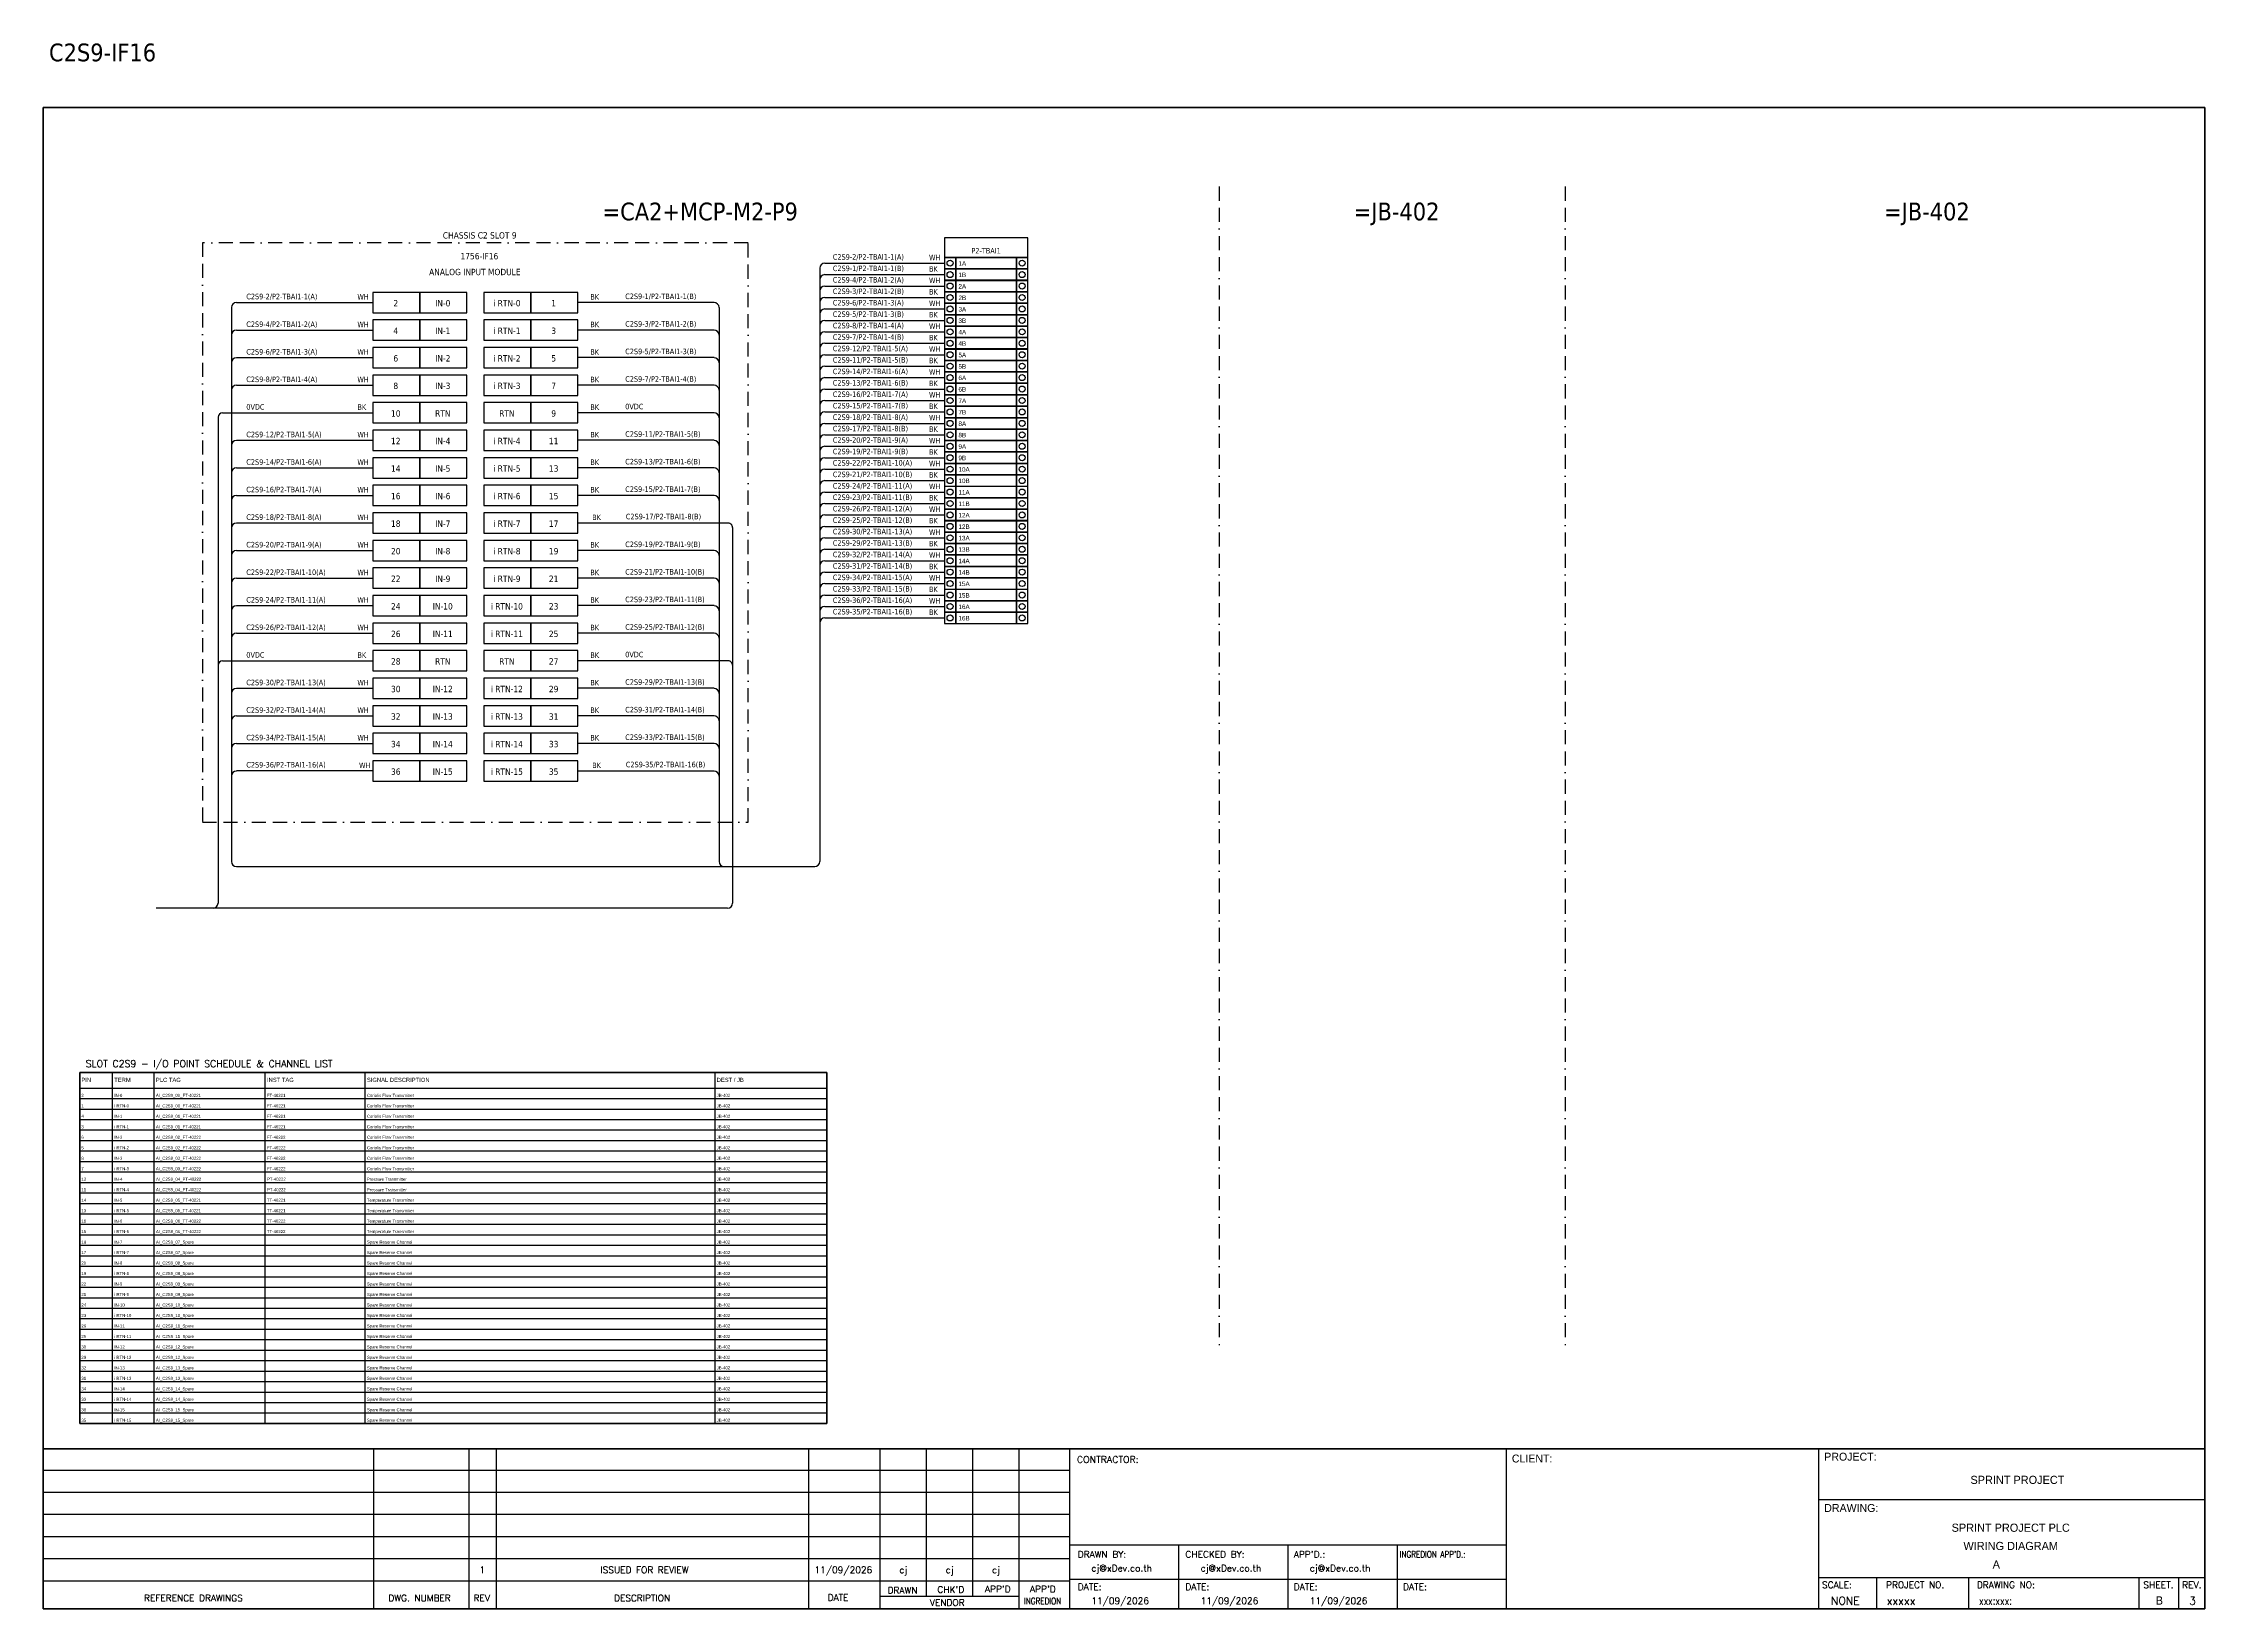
# Model space of a CAD drawing. Header units: millimetres. Extents: x 0 to 54213, y -3004 to 2820.
# Drawn here: x 37740 to 41633, y -3004 to -184 of the extents above; entities that cross this region are included whole.
import ezdxf
from ezdxf.enums import TextEntityAlignment as Align

# ---------------------------------------------------------------- set-up
doc = ezdxf.new("R2010")
doc.units = ezdxf.units.MM
doc.linetypes.add('BORDERX2', pattern=[88.9, 25.4, -12.7, 25.4, -12.7, 0, -12.7])
for name, color, linetype in [('GT_1', 9, 'Continuous'), ('HELPPOINT', 7, 'Continuous'), ('MEMBER', 7, 'Continuous'), ('x01001-FrameArea', 2, 'BORDERX2')]:
    doc.layers.add(name, color=color, linetype=linetype)
doc.layers.add('IE-EQUIP', color=253, linetype='Continuous', lineweight=25)
doc.layers.add('IE-WIRE', color=7, linetype='Continuous', lineweight=25)
doc.styles.add('HTX11', font='O8111901')
doc.styles.add('ROMANS', font='romans.shx', dxfattribs={"width": 0.85, "height": 25})
doc.styles.get("Standard").update_dxf_attribs({"font": 'arial.ttf'})
doc.styles.add('Tahoma', font='')
doc.styles.get('Tahoma').set_extended_font_data('Tahoma')

# ---------------------------------------------------------------- blocks, each defined once
blk = doc.blocks.new('xTermSingleLayer8')
at = {"color": 7, "ltscale": 25.4}
for points in [[(0, -537), (537, -537), (537, 0), (0, 0)], [(537, -537), (3378, -537), (3378, 0), (537, 0)], [(3378, -537), (3915, -537), (3915, 0), (3378, 0)]]:
    blk.add_lwpolyline(points, close=True, dxfattribs=at)
for centre in [(268, -268), (3647, -268)]:
    blk.add_circle(centre, 141, dxfattribs=at)
blk.add_attdef('TERMINAL_B', (661, -387), '', height=212)

msp = doc.modelspace()

# ---------------------------------------------------------------- linework, layer by layer
at = {"ltscale": 25.4}
for p, q in [((39147.4, -601.1), (39362.8, -601.1)), ((38947.9, -651.5), (38702.6, -651.5)), ((39147.4, -642.4), (39362.8, -642.4)), ((39147.4, -683.6), (39362.8, -683.6)), ((38947.9, -701.1), (38702.6, -701.1)), ((39147.4, -724.8), (39362.8, -724.8)), ((38947.9, -750.7), (38702.6, -750.7)), ((39147.4, -766), (39362.8, -766)), ((38947.9, -800.4), (38702.6, -800.4)), ((39147.4, -807.3), (39362.8, -807.3)), ((38062.6, -850), (38333.1, -850)), ((38947.9, -850), (38702.6, -850)), ((39147.4, -848.5), (39362.8, -848.5)), ((39147.4, -889.7), (39362.8, -889.7)), ((38947.9, -899.6), (38702.6, -899.6)), ((39147.4, -930.9), (39362.8, -930.9)), ((38947.9, -949.3), (38702.6, -949.3)), ((39147.4, -972.1), (39362.8, -972.1)), ((38947.9, -998.9), (38702.6, -998.9)), ((38702.6, -1048.5), (38973.1, -1048.5)), ((39147.4, -1013.4), (39362.8, -1013.4)), ((39147.4, -1054.6), (39362.8, -1054.6)), ((38947.9, -1098.2), (38702.6, -1098.2)), ((39147.4, -1095.8), (39362.8, -1095.8)), ((38947.9, -1147.8), (38702.6, -1147.8)), ((39147.4, -1137), (39362.8, -1137)), ((38947.9, -1197.4), (38702.6, -1197.4)), ((39147.4, -1178.3), (39362.8, -1178.3)), ((39147.4, -1219.5), (39362.8, -1219.5)), ((38947.9, -1247.1), (38702.6, -1247.1)), ((38062.6, -1296.7), (38333.1, -1296.7)), ((38973.1, -1296.7), (38702.6, -1296.7)), ((38947.9, -1346.3), (38702.6, -1346.3)), ((38947.9, -1396), (38702.6, -1396)), ((38947.9, -1445.6), (38702.6, -1445.6)), ((38702.6, -1495.2), (38947.9, -1495.2))]:
    msp.add_line(p, q, dxfattribs=at)
at = {"color": 7}
for p, q in [((37864.7, -2670.4), (37864.7, -2038.3)), ((37939.7, -2670.4), (37939.7, -2038.3)), ((38139.7, -2670.4), (38139.7, -2038.3)), ((38319.7, -2670.4), (38319.7, -2038.3)), ((38949.7, -2670.4), (38949.7, -2038.3)), ((37805.4, -2066.3), (39151.2, -2066.3))]:
    msp.add_line(p, q, dxfattribs=at)
at = {"color": 8}
for p, q in [((37805.4, -2085.2), (39151.2, -2085.2)), ((37805.4, -2104.1), (39151.2, -2104.1)), ((37805.4, -2122.9), (39151.2, -2122.9)), ((37805.4, -2141.8), (39151.2, -2141.8)), ((37805.4, -2160.7), (39151.2, -2160.7)), ((37805.4, -2179.6), (39151.2, -2179.6)), ((37805.4, -2198.5), (39151.2, -2198.5)), ((37805.4, -2217.3), (39151.2, -2217.3)), ((37805.4, -2236.2), (39151.2, -2236.2)), ((37805.4, -2255.1), (39151.2, -2255.1)), ((37805.4, -2274), (39151.2, -2274)), ((37805.4, -2292.9), (39151.2, -2292.9)), ((37805.4, -2311.7), (39151.2, -2311.7)), ((37805.4, -2330.6), (39151.2, -2330.6)), ((37805.4, -2349.5), (39151.2, -2349.5)), ((37805.4, -2368.4), (39151.2, -2368.4)), ((37805.4, -2387.2), (39151.2, -2387.2)), ((37805.4, -2406.1), (39151.2, -2406.1)), ((37805.4, -2425), (39151.2, -2425)), ((37805.4, -2443.9), (39151.2, -2443.9)), ((37805.4, -2462.8), (39151.2, -2462.8)), ((37805.4, -2481.6), (39151.2, -2481.6)), ((37805.4, -2500.5), (39151.2, -2500.5)), ((37805.4, -2519.4), (39151.2, -2519.4)), ((37805.4, -2538.3), (39151.2, -2538.3)), ((37805.4, -2557.1), (39151.2, -2557.1)), ((37805.4, -2576), (39151.2, -2576)), ((37805.4, -2594.9), (39151.2, -2594.9)), ((37805.4, -2613.8), (39151.2, -2613.8)), ((37805.4, -2632.7), (39151.2, -2632.7)), ((37805.4, -2651.5), (39151.2, -2651.5))]:
    msp.add_line(p, q, dxfattribs=at)
at = {"color": 4}
for p, q in [((41042, -2948.1), (41042, -3004.2)), ((41207.3, -2948.1), (41207.3, -3004.2))]:
    msp.add_line(p, q, dxfattribs=at)
at = {"color": 4, "ltscale": 0.5}
for p, q in [((41514.4, -2948.1), (41514.4, -3004.2)), ((41514.4, -2948.1), (41514.4, -3004.2)), ((41585.6, -2948.1), (41585.6, -3004.2)), ((41585.6, -2948.1), (41585.6, -3004.2))]:
    msp.add_line(p, q, dxfattribs=at)
at = {"color": 4, "ltscale": 25.4}
msp.add_lwpolyline([(39362.8, -570.2), (39513.1, -570.2), (39513.1, -535), (39362.8, -535)], close=True, dxfattribs=at)
msp.add_lwpolyline([(37805.4, -2038.3), (39151.2, -2038.3), (39151.2, -2670.4), (37805.4, -2670.4)], close=True)
at = {"color": 7}
msp.add_lwpolyline([(37805.4, -2670.4), (39151.2, -2670.4), (39151.2, -2038.3), (37805.4, -2038.3), (37805.4, -2670.4)], dxfattribs=at)
at = {"ltscale": 25.4}
for centre, radius, start, end in [((39147.4, -610.3), 9.14, 90, 180), ((38947.9, -660.6), 9.17, 0, 90), ((39147.4, -651.5), 9.14, 90, 180), ((39147.4, -692.7), 9.14, 90, 180), ((38947.9, -710.3), 9.17, 0, 90), ((39147.4, -733.9), 9.14, 90, 180), ((38947.9, -759.9), 9.17, 0, 90), ((39147.4, -775.2), 9.14, 90, 180), ((38947.9, -809.5), 9.17, 0, 90), ((39147.4, -816.4), 9.14, 90, 180), ((38947.9, -859.2), 9.17, 0, 90), ((39147.4, -857.6), 9.14, 90, 180), ((39147.4, -898.8), 9.14, 90, 180), ((38947.9, -908.8), 9.17, 0, 90), ((39147.4, -940.1), 9.14, 90, 180), ((38947.9, -958.4), 9.17, 0, 90), ((39147.4, -981.3), 9.14, 90, 180), ((38947.9, -1008.1), 9.17, 0, 90), ((39147.4, -1022.5), 9.14, 90, 180), ((39147.4, -1063.7), 9.14, 90, 180), ((38947.9, -1107.3), 9.17, 0, 90), ((39147.4, -1105), 9.14, 90, 180), ((38947.9, -1157), 9.17, 0, 90), ((39147.4, -1146.2), 9.14, 90, 180), ((38947.9, -1206.6), 9.17, 0, 90), ((39147.4, -1187.4), 9.14, 90, 180), ((39147.4, -1228.6), 9.14, 90, 180), ((38947.9, -1256.2), 9.17, 0, 90), ((38947.9, -1355.5), 9.17, 0, 90), ((38947.9, -1405.1), 9.17, 0, 90), ((38947.9, -1454.8), 9.17, 0, 90), ((38947.9, -1504.4), 9.17, 0, 90)]:
    msp.add_arc(centre, radius, start, end, dxfattribs=at)
at = {"layer": 'GT_1', "color": 4}
for p, q in [((38335.1, -3004.2), (38335.1, -2716.1)), ((38507, -3004.2), (38507, -2716.1)), ((38556.2, -3004.2), (38556.2, -2716.1)), ((39118.8, -3004.2), (39118.8, -2716.1)), ((39247.1, -3004.2), (39247.1, -2716.1)), ((39330.7, -2982.4), (39330.7, -2716.1)), ((39414.2, -2982.4), (39414.2, -2716)), ((39497.5, -3004.2), (39497.5, -2716.1)), ((39588.5, -3004.2), (39588.5, -2716.1)), ((40375.5, -3004.2), (40375.5, -2716.1)), ((40937.8, -3004.2), (40937.8, -2716.1)), ((40937.8, -3004.2), (40937.8, -2716.1)), ((40937.8, -3004.2), (40937.8, -2716.1)), ((39588.5, -2754.9), (37739.7, -2754.9)), ((39588.5, -2794.7), (37739.7, -2794.7)), ((39588.5, -2834.6), (37739.7, -2834.6)), ((39588.5, -2874.6), (37739.7, -2874.6)), ((39588.5, -2914.5), (37739.7, -2914.5)), ((40375.5, -2889.9), (39588.5, -2889.9)), ((39785.3, -3004.2), (39785.3, -2889.9)), ((39982, -3004.2), (39982, -2889.9)), ((40178.8, -3004.2), (40178.8, -2889.9)), ((39588.4, -2954.4), (37739.7, -2954.4)), ((40375.5, -2951.3), (39588.5, -2951.3)), ((40937.8, -2948.1), (41633, -2948.1)), ((39497.5, -2982.4), (39247.1, -2982.4))]:
    msp.add_line(p, q, dxfattribs=at)
at = {"layer": 'HELPPOINT', "color": 4, "lineweight": 35}
for p, q in [((37739.7, -3004.2), (37739.7, -300)), ((37739.7, -300), (41633, -300)), ((37739.7, -3004.2), (37739.7, -300)), ((37739.7, -300), (41633, -300)), ((41633, -300), (41633, -3004.2)), ((41633, -300), (41633, -3004.2)), ((41633, -3004.2), (37739.7, -3004.2)), ((41633, -3004.2), (37739.7, -3004.2))]:
    msp.add_line(p, q, dxfattribs=at)
at = {"layer": 'HELPPOINT', "color": 4}
for p, q in [((40937.8, -2807.6), (41633, -2807.6)), ((40937.8, -2807.6), (41633, -2807.6)), ((40937.8, -2948.1), (41633, -2948.1))]:
    msp.add_line(p, q, dxfattribs=at)
at = {"layer": 'IE-EQUIP', "linetype": 'Continuous', "ltscale": 25.4}
for points in [[(38333.1, -669.8), (38417.8, -669.8), (38417.8, -633.1), (38333.1, -633.1)], [(38417.8, -669.8), (38502.4, -669.8), (38502.4, -633.1), (38417.8, -633.1)], [(38533.3, -669.8), (38617.9, -669.8), (38617.9, -633.1), (38533.3, -633.1)], [(38617.9, -669.8), (38702.6, -669.8), (38702.6, -633.1), (38617.9, -633.1)], [(38333.1, -719.4), (38417.8, -719.4), (38417.8, -682.7), (38333.1, -682.7)], [(38417.8, -719.4), (38502.4, -719.4), (38502.4, -682.7), (38417.8, -682.7)], [(38533.3, -719.4), (38617.9, -719.4), (38617.9, -682.7), (38533.3, -682.7)], [(38617.9, -719.4), (38702.6, -719.4), (38702.6, -682.7), (38617.9, -682.7)], [(38333.1, -769.1), (38417.8, -769.1), (38417.8, -732.4), (38333.1, -732.4)], [(38417.8, -769.1), (38502.4, -769.1), (38502.4, -732.4), (38417.8, -732.4)], [(38533.3, -769.1), (38617.9, -769.1), (38617.9, -732.4), (38533.3, -732.4)], [(38617.9, -769.1), (38702.6, -769.1), (38702.6, -732.4), (38617.9, -732.4)], [(38333.1, -818.7), (38417.8, -818.7), (38417.8, -782), (38333.1, -782)], [(38417.8, -818.7), (38502.4, -818.7), (38502.4, -782), (38417.8, -782)], [(38533.3, -818.7), (38617.9, -818.7), (38617.9, -782), (38533.3, -782)], [(38617.9, -818.7), (38702.6, -818.7), (38702.6, -782), (38617.9, -782)], [(38333.1, -868.3), (38417.8, -868.3), (38417.8, -831.6), (38333.1, -831.6)], [(38417.8, -868.3), (38502.4, -868.3), (38502.4, -831.6), (38417.8, -831.6)], [(38533.3, -868.3), (38617.9, -868.3), (38617.9, -831.6), (38533.3, -831.6)], [(38617.9, -868.3), (38702.6, -868.3), (38702.6, -831.6), (38617.9, -831.6)], [(38333.1, -918), (38417.8, -918), (38417.8, -881.3), (38333.1, -881.3)], [(38417.8, -918), (38502.4, -918), (38502.4, -881.3), (38417.8, -881.3)], [(38533.3, -918), (38617.9, -918), (38617.9, -881.3), (38533.3, -881.3)], [(38617.9, -918), (38702.6, -918), (38702.6, -881.3), (38617.9, -881.3)], [(38333.1, -967.6), (38417.8, -967.6), (38417.8, -930.9), (38333.1, -930.9)], [(38417.8, -967.6), (38502.4, -967.6), (38502.4, -930.9), (38417.8, -930.9)], [(38533.3, -967.6), (38617.9, -967.6), (38617.9, -930.9), (38533.3, -930.9)], [(38617.9, -967.6), (38702.6, -967.6), (38702.6, -930.9), (38617.9, -930.9)], [(38333.1, -1017.2), (38417.8, -1017.2), (38417.8, -980.5), (38333.1, -980.5)], [(38417.8, -1017.2), (38502.4, -1017.2), (38502.4, -980.5), (38417.8, -980.5)], [(38533.3, -1017.2), (38617.9, -1017.2), (38617.9, -980.5), (38533.3, -980.5)], [(38617.9, -1017.2), (38702.6, -1017.2), (38702.6, -980.5), (38617.9, -980.5)], [(38333.1, -1066.9), (38417.8, -1066.9), (38417.8, -1030.2), (38333.1, -1030.2)], [(38417.8, -1066.9), (38502.4, -1066.9), (38502.4, -1030.2), (38417.8, -1030.2)], [(38533.3, -1066.9), (38617.9, -1066.9), (38617.9, -1030.2), (38533.3, -1030.2)], [(38617.9, -1066.9), (38702.6, -1066.9), (38702.6, -1030.2), (38617.9, -1030.2)], [(38333.1, -1116.5), (38417.8, -1116.5), (38417.8, -1079.8), (38333.1, -1079.8)], [(38417.8, -1116.5), (38502.4, -1116.5), (38502.4, -1079.8), (38417.8, -1079.8)], [(38533.3, -1116.5), (38617.9, -1116.5), (38617.9, -1079.8), (38533.3, -1079.8)], [(38617.9, -1116.5), (38702.6, -1116.5), (38702.6, -1079.8), (38617.9, -1079.8)], [(38333.1, -1166.1), (38417.8, -1166.1), (38417.8, -1129.4), (38333.1, -1129.4)], [(38417.8, -1166.1), (38502.4, -1166.1), (38502.4, -1129.4), (38417.8, -1129.4)], [(38533.3, -1166.1), (38617.9, -1166.1), (38617.9, -1129.4), (38533.3, -1129.4)], [(38617.9, -1166.1), (38702.6, -1166.1), (38702.6, -1129.4), (38617.9, -1129.4)], [(38333.1, -1215.8), (38417.8, -1215.8), (38417.8, -1179.1), (38333.1, -1179.1)], [(38417.8, -1215.8), (38502.4, -1215.8), (38502.4, -1179.1), (38417.8, -1179.1)], [(38533.3, -1215.8), (38617.9, -1215.8), (38617.9, -1179.1), (38533.3, -1179.1)], [(38617.9, -1215.8), (38702.6, -1215.8), (38702.6, -1179.1), (38617.9, -1179.1)], [(38333.1, -1265.4), (38417.8, -1265.4), (38417.8, -1228.7), (38333.1, -1228.7)], [(38417.8, -1265.4), (38502.4, -1265.4), (38502.4, -1228.7), (38417.8, -1228.7)], [(38533.3, -1265.4), (38617.9, -1265.4), (38617.9, -1228.7), (38533.3, -1228.7)], [(38617.9, -1265.4), (38702.6, -1265.4), (38702.6, -1228.7), (38617.9, -1228.7)], [(38333.1, -1315), (38417.8, -1315), (38417.8, -1278.3), (38333.1, -1278.3)], [(38417.8, -1315), (38502.4, -1315), (38502.4, -1278.3), (38417.8, -1278.3)], [(38533.3, -1315), (38617.9, -1315), (38617.9, -1278.3), (38533.3, -1278.3)], [(38617.9, -1315), (38702.6, -1315), (38702.6, -1278.3), (38617.9, -1278.3)], [(38333.1, -1364.7), (38417.8, -1364.7), (38417.8, -1328), (38333.1, -1328)], [(38417.8, -1364.7), (38502.4, -1364.7), (38502.4, -1328), (38417.8, -1328)], [(38533.3, -1364.7), (38617.9, -1364.7), (38617.9, -1328), (38533.3, -1328)], [(38617.9, -1364.7), (38702.6, -1364.7), (38702.6, -1328), (38617.9, -1328)], [(38333.1, -1414.3), (38417.8, -1414.3), (38417.8, -1377.6), (38333.1, -1377.6)], [(38417.8, -1414.3), (38502.4, -1414.3), (38502.4, -1377.6), (38417.8, -1377.6)], [(38533.3, -1414.3), (38617.9, -1414.3), (38617.9, -1377.6), (38533.3, -1377.6)], [(38617.9, -1414.3), (38702.6, -1414.3), (38702.6, -1377.6), (38617.9, -1377.6)], [(38333.1, -1463.9), (38417.8, -1463.9), (38417.8, -1427.2), (38333.1, -1427.2)], [(38417.8, -1463.9), (38502.4, -1463.9), (38502.4, -1427.2), (38417.8, -1427.2)], [(38533.3, -1463.9), (38617.9, -1463.9), (38617.9, -1427.2), (38533.3, -1427.2)], [(38617.9, -1463.9), (38702.6, -1463.9), (38702.6, -1427.2), (38617.9, -1427.2)], [(38333.1, -1513.6), (38417.8, -1513.6), (38417.8, -1476.9), (38333.1, -1476.9)], [(38417.8, -1513.6), (38502.4, -1513.6), (38502.4, -1476.9), (38417.8, -1476.9)], [(38533.3, -1513.6), (38617.9, -1513.6), (38617.9, -1476.9), (38533.3, -1476.9)], [(38617.9, -1513.6), (38702.6, -1513.6), (38702.6, -1476.9), (38617.9, -1476.9)]]:
    msp.add_lwpolyline(points, close=True, dxfattribs=at)
at = {"layer": 'IE-WIRE', "color": 4, "ltscale": 25.4}
for p, q in [((39147.4, -580.5), (39362.8, -580.5)), ((39138.3, -589.7), (39138.3, -1658.1)), ((39147.4, -621.7), (39362.8, -621.7)), ((38078.7, -660.6), (38078.7, -1658.1)), ((38087.9, -651.5), (38333.1, -651.5)), ((38957, -660.6), (38957, -1658.1)), ((39147.4, -663), (39362.8, -663)), ((38087.9, -701.1), (38333.1, -701.1)), ((39147.4, -704.2), (39362.8, -704.2)), ((38087.9, -750.7), (38333.1, -750.7)), ((39147.4, -745.4), (39362.8, -745.4)), ((38087.9, -800.4), (38333.1, -800.4)), ((39147.4, -786.6), (39362.8, -786.6)), ((39147.4, -827.9), (39362.8, -827.9)), ((39147.4, -869.1), (39362.8, -869.1)), ((38087.9, -899.6), (38333.1, -899.6)), ((39147.4, -910.3), (39362.8, -910.3)), ((38087.9, -949.3), (38333.1, -949.3)), ((39147.4, -951.5), (39362.8, -951.5)), ((38087.9, -998.9), (38333.1, -998.9)), ((39147.4, -992.8), (39362.8, -992.8)), ((38087.9, -1048.5), (38333.1, -1048.5)), ((39147.4, -1034), (39362.8, -1034)), ((39147.4, -1075.2), (39362.8, -1075.2)), ((38087.9, -1098.2), (38333.1, -1098.2)), ((39147.4, -1116.4), (39362.8, -1116.4)), ((38087.9, -1147.8), (38333.1, -1147.8)), ((39147.4, -1157.7), (39362.8, -1157.7)), ((38087.9, -1197.4), (38333.1, -1197.4)), ((39147.4, -1198.9), (39362.8, -1198.9)), ((38087.9, -1247.1), (38333.1, -1247.1)), ((38087.9, -1346.3), (38333.1, -1346.3)), ((38087.9, -1396), (38333.1, -1396)), ((38087.9, -1445.6), (38333.1, -1445.6)), ((38333.1, -1495.2), (38087.9, -1495.2))]:
    msp.add_line(p, q, dxfattribs=at)
at = {"layer": 'IE-WIRE', "color": 7, "ltscale": 25.4}
for p, q in [((38054.6, -858), (38054.6, -1733.3)), ((38981.1, -1056.5), (38981.1, -1733.3)), ((38972.2, -1742.2), (37943.1, -1742.2))]:
    msp.add_line(p, q, dxfattribs=at)
at = {"layer": 'IE-WIRE', "color": 4}
msp.add_line((38087.8, -1667.2), (39129.2, -1667.2), dxfattribs=at)
at = {"layer": 'IE-WIRE', "color": 4, "ltscale": 25.4}
for centre, radius in [((39147.4, -589.7), 9.14), ((39147.4, -630.9), 9.14), ((38087.9, -660.6), 9.17), ((39147.4, -672.1), 9.14), ((38087.9, -710.3), 9.17), ((39147.4, -713.3), 9.14), ((38087.9, -759.9), 9.17), ((39147.4, -754.6), 9.14), ((38087.9, -809.5), 9.17), ((39147.4, -795.8), 9.14), ((39147.4, -837), 9.14), ((39147.4, -878.2), 9.14), ((38087.9, -908.8), 9.17), ((39147.4, -919.5), 9.14), ((38087.9, -958.4), 9.17), ((39147.4, -960.7), 9.14), ((38087.9, -1008.1), 9.17), ((39147.4, -1001.9), 9.14), ((38087.9, -1057.7), 9.17), ((39147.4, -1043.1), 9.14), ((39147.4, -1084.3), 9.14), ((38087.9, -1107.3), 9.17), ((39147.4, -1125.6), 9.14), ((38087.9, -1157), 9.17), ((39147.4, -1166.8), 9.14), ((38087.9, -1206.6), 9.17), ((39147.4, -1208), 9.14), ((38087.9, -1256.2), 9.17), ((38087.9, -1355.5), 9.17), ((38087.9, -1405.1), 9.17), ((38087.9, -1454.8), 9.17), ((38087.9, -1504.4), 9.17)]:
    msp.add_arc(centre, radius, 90, 180, dxfattribs=at)
at = {"layer": 'IE-WIRE', "ltscale": 25.4}
for centre in [(38062.6, -858), (38062.6, -1304.7)]:
    msp.add_arc(centre, 8, 90, 180, dxfattribs=at)
at = {"layer": 'IE-WIRE', "color": 4}
for centre, start, end in [((38087.8, -1658.1), 180, 270), ((38966.2, -1658.1), 180, 270), ((39129.2, -1658.1), 270, 0)]:
    msp.add_arc(centre, 9.14, start, end, dxfattribs=at)
at = {"layer": 'IE-WIRE', "color": 7, "ltscale": 25.4}
for centre in [(38045.6, -1733.3), (38972.2, -1733.3), (38972.2, -1733.3)]:
    msp.add_arc(centre, 8.96, 270, 0, dxfattribs=at)
at = {"layer": 'MEMBER', "color": 4, "lineweight": 35}
msp.add_line((37739.7, -2716.1), (41633, -2716.1), dxfattribs=at)
msp.add_line((37739.7, -2716.1), (41633, -2716.1), dxfattribs=at)
at = {"layer": 'MEMBER', "color": 4}
for p, q in [((40937.8, -2807.6), (41633, -2807.6)), ((40937.8, -2807.6), (41633, -2807.6)), ((40937.8, -2948.1), (41633, -2948.1)), ((40937.8, -2948.1), (41633, -2948.1))]:
    msp.add_line(p, q, dxfattribs=at)
at = {"layer": 'x01001-FrameArea'}
for p, q in [((39857.9, -442.7), (39857.9, -2529.2)), ((40481, -442.7), (40481, -2529.2))]:
    msp.add_line(p, q, dxfattribs=at)
msp.add_lwpolyline([(38026.4, -1587.6), (39009.4, -1587.6), (39009.4, -543.7), (38026.4, -543.7)], close=True, dxfattribs=at)
at = {"layer": 'x01001-FrameArea', "ltscale": 25.4}
for centre in [(38973.1, -1056.5), (38973.1, -1304.7)]:
    msp.add_arc(centre, 8, 0, 90, dxfattribs=at)

# ---------------------------------------------------------------- block references
at = {"xscale": 0.0384, "yscale": 0.0384, "zscale": 0.0384}
for p, values in [((39362.8, -570.2), {'TERMINAL_B': '1A'}), ((39362.8, -590.8), {'TERMINAL_B': '1B'}), ((39362.8, -611.4), {'TERMINAL_B': '2A'}), ((39362.8, -632.1), {'TERMINAL_B': '2B'}), ((39362.8, -652.7), {'TERMINAL_B': '3A'}), ((39362.8, -673.3), {'TERMINAL_B': '3B'}), ((39362.8, -693.9), {'TERMINAL_B': '4A'}), ((39362.8, -714.5), {'TERMINAL_B': '4B'}), ((39362.8, -735.1), {'TERMINAL_B': '5A'}), ((39362.8, -755.7), {'TERMINAL_B': '5B'}), ((39362.8, -776.3), {'TERMINAL_B': '6A'}), ((39362.8, -796.9), {'TERMINAL_B': '6B'}), ((39362.8, -817.6), {'TERMINAL_B': '7A'}), ((39362.8, -838.2), {'TERMINAL_B': '7B'}), ((39362.8, -858.8), {'TERMINAL_B': '8A'}), ((39362.8, -879.4), {'TERMINAL_B': '8B'}), ((39362.8, -900), {'TERMINAL_B': '9A'}), ((39362.8, -920.6), {'TERMINAL_B': '9B'}), ((39362.8, -941.2), {'TERMINAL_B': '10A'}), ((39362.8, -961.8), {'TERMINAL_B': '10B'}), ((39362.8, -982.5), {'TERMINAL_B': '11A'}), ((39362.8, -1003.1), {'TERMINAL_B': '11B'}), ((39362.8, -1023.7), {'TERMINAL_B': '12A'}), ((39362.8, -1044.3), {'TERMINAL_B': '12B'}), ((39362.8, -1064.9), {'TERMINAL_B': '13A'}), ((39362.8, -1085.5), {'TERMINAL_B': '13B'}), ((39362.8, -1106.1), {'TERMINAL_B': '14A'}), ((39362.8, -1126.7), {'TERMINAL_B': '14B'}), ((39362.8, -1147.3), {'TERMINAL_B': '15A'}), ((39362.8, -1168), {'TERMINAL_B': '15B'}), ((39362.8, -1188.6), {'TERMINAL_B': '16A'}), ((39362.8, -1209.2), {'TERMINAL_B': '16B'})]:
    msp.add_blockref('xTermSingleLayer8', p, dxfattribs=at).add_auto_attribs(values)

# ---------------------------------------------------------------- texts
at = {"color": 2, "style": 'Tahoma'}
msp.add_text('C2S9-IF16', height=32, dxfattribs=at).set_placement((37750.1, -216.9))
for s, height, p in [('=CA2+MCP-M2-P9', 32, (38923.1, -487.4)), ('=JB-402', 32, (40177.4, -487.4)), ('=JB-402', 32, (41132.5, -487.4)), ('CHASSIS C2 SLOT 9', 11.441, (38525.9, -530.4)), ('1756-IF16', 11.44, (38525.3, -567.9)), ('ANALOG INPUT MODULE', 11.441, (38517.1, -596.4)), ('2', 11.4, (38374.7, -652.6)), ('IN-0', 11.44, (38459.3, -652.6)), ('i RTN-0', 11.44, (38574.8, -652.6)), ('1', 11.4, (38659.1, -652.6)), ('4', 11.4, (38374.7, -702.2)), ('IN-1', 11.44, (38459.3, -702.2)), ('i RTN-1', 11.44, (38574.8, -702.2)), ('3', 11.4, (38659.1, -702.2)), ('6', 11.4, (38374.7, -751.9)), ('IN-2', 11.44, (38459.3, -751.9)), ('i RTN-2', 11.44, (38574.8, -751.9)), ('5', 11.4, (38659.1, -751.9)), ('8', 11.4, (38374.7, -801.5)), ('IN-3', 11.44, (38459.3, -801.5)), ('i RTN-3', 11.44, (38574.8, -801.5)), ('7', 11.4, (38659.1, -801.5)), ('10', 11.44, (38374.7, -851.1)), ('RTN', 11.44, (38459.3, -851.1)), ('RTN', 11.44, (38574.8, -851.1)), ('9', 11.4, (38659.1, -851.1)), ('12', 11.44, (38374.7, -900.8)), ('IN-4', 11.44, (38459.3, -900.8)), ('i RTN-4', 11.44, (38574.8, -900.8)), ('11', 11.44, (38659.1, -900.8)), ('14', 11.44, (38374.7, -950.4)), ('IN-5', 11.44, (38459.3, -950.4)), ('i RTN-5', 11.44, (38574.8, -950.4)), ('13', 11.44, (38659.1, -950.4)), ('16', 11.44, (38374.7, -1000)), ('IN-6', 11.44, (38459.3, -1000)), ('i RTN-6', 11.44, (38574.8, -1000)), ('15', 11.44, (38659.1, -1000)), ('18', 11.44, (38374.7, -1049.7)), ('IN-7', 11.44, (38459.3, -1049.7)), ('i RTN-7', 11.44, (38574.8, -1049.7)), ('17', 11.44, (38659.1, -1049.7)), ('20', 11.44, (38374.7, -1099.3)), ('IN-8', 11.44, (38459.3, -1099.3)), ('i RTN-8', 11.44, (38574.8, -1099.3)), ('19', 11.44, (38659.1, -1099.3)), ('22', 11.44, (38374.7, -1148.9)), ('IN-9', 11.44, (38459.3, -1148.9)), ('i RTN-9', 11.44, (38574.8, -1148.9)), ('21', 11.44, (38659.1, -1148.9)), ('24', 11.44, (38374.7, -1198.6)), ('IN-10', 11.44, (38459.3, -1198.6)), ('i RTN-10', 11.44, (38574.8, -1198.6)), ('23', 11.44, (38659.1, -1198.6)), ('26', 11.44, (38374.7, -1248.2)), ('IN-11', 11.44, (38459.3, -1248.2)), ('i RTN-11', 11.44, (38574.8, -1248.2)), ('25', 11.44, (38659.1, -1248.2)), ('28', 11.44, (38374.7, -1297.8)), ('RTN', 11.44, (38459.3, -1297.8)), ('RTN', 11.44, (38574.8, -1297.8)), ('27', 11.44, (38659.1, -1297.8)), ('30', 11.44, (38374.7, -1347.5)), ('IN-12', 11.44, (38459.3, -1347.5)), ('i RTN-12', 11.44, (38574.8, -1347.5)), ('29', 11.44, (38659.1, -1347.5)), ('32', 11.44, (38374.7, -1397.1)), ('IN-13', 11.44, (38459.3, -1397.1)), ('i RTN-13', 11.44, (38574.8, -1397.1)), ('31', 11.44, (38659.1, -1397.1)), ('34', 11.44, (38374.7, -1446.7)), ('IN-14', 11.44, (38459.3, -1446.7)), ('i RTN-14', 11.44, (38574.8, -1446.7)), ('33', 11.44, (38659.1, -1446.7)), ('36', 11.44, (38374.7, -1496.4)), ('IN-15', 11.44, (38459.3, -1496.4)), ('i RTN-15', 11.44, (38574.8, -1496.4)), ('35', 11.44, (38659.1, -1496.4))]:
    msp.add_text(s, height=height, dxfattribs=at).set_placement(p, align=Align.MIDDLE_CENTER)
at = {"color": 4, "style": 'Tahoma'}
for s, height, p in [('C2S9-2/P2-TBAI1-1(A)', 9.949, (39161.9, -574.2)), ('WH', 9.95, (39335.2, -575.3)), ('C2S9-4/P2-TBAI1-2(A)', 9.949, (39161.9, -615.5)), ('WH', 9.95, (39335.2, -616.5)), ('C2S9-2/P2-TBAI1-1(A)', 9.949, (38105.5, -645.5)), ('WH', 9.95, (38305.6, -646.2)), ('C2S9-6/P2-TBAI1-3(A)', 9.949, (39161.9, -656.7)), ('WH', 9.95, (39335.2, -657.7)), ('C2S9-4/P2-TBAI1-2(A)', 9.949, (38105.5, -695.5)), ('WH', 9.95, (38305.6, -695.8)), ('C2S9-8/P2-TBAI1-4(A)', 9.949, (39161.9, -697.9)), ('WH', 9.95, (39335.2, -698.9)), ('C2S9-6/P2-TBAI1-3(A)', 9.949, (38105.5, -745.1)), ('WH', 9.95, (38305.6, -745.5)), ('C2S9-12/P2-TBAI1-5(A)', 9.949, (39161.9, -739.1)), ('WH', 9.95, (39335.2, -740.2)), ('C2S9-14/P2-TBAI1-6(A)', 9.949, (39161.9, -780.4)), ('WH', 9.95, (39335.2, -781.4)), ('C2S9-8/P2-TBAI1-4(A)', 9.949, (38105.5, -794.7)), ('WH', 9.95, (38305.6, -795.1)), ('C2S9-16/P2-TBAI1-7(A)', 9.949, (39161.9, -821.6)), ('WH', 9.95, (39335.2, -822.6)), ('C2S9-18/P2-TBAI1-8(A)', 9.949, (39161.9, -862.8)), ('WH', 9.95, (39335.2, -863.8)), ('C2S9-12/P2-TBAI1-5(A)', 9.949, (38105.5, -894)), ('WH', 9.95, (38305.6, -894.4)), ('C2S9-20/P2-TBAI1-9(A)', 9.949, (39161.9, -904)), ('WH', 9.95, (39335.2, -905.1)), ('C2S9-14/P2-TBAI1-6(A)', 9.949, (38105.5, -943.6)), ('WH', 9.95, (38305.6, -944)), ('C2S9-22/P2-TBAI1-10(A)', 9.949, (39161.9, -945.2)), ('WH', 9.95, (39335.2, -946.3)), ('C2S9-16/P2-TBAI1-7(A)', 9.949, (38105.5, -993.3)), ('WH', 9.95, (38305.6, -993.6)), ('C2S9-24/P2-TBAI1-11(A)', 9.949, (39161.9, -986.5)), ('WH', 9.95, (39335.2, -987.5)), ('C2S9-18/P2-TBAI1-8(A)', 9.949, (38105.5, -1042.9)), ('WH', 9.95, (38305.6, -1043.3)), ('C2S9-26/P2-TBAI1-12(A)', 9.949, (39161.9, -1027.7)), ('WH', 9.95, (39335.2, -1028.7)), ('C2S9-20/P2-TBAI1-9(A)', 9.949, (38105.5, -1092.5)), ('WH', 9.95, (38305.6, -1092.9)), ('C2S9-30/P2-TBAI1-13(A)', 9.949, (39161.9, -1068.9)), ('WH', 9.95, (39335.2, -1070)), ('C2S9-32/P2-TBAI1-14(A)', 9.949, (39161.9, -1110.1)), ('WH', 9.95, (39335.2, -1111.2)), ('C2S9-22/P2-TBAI1-10(A)', 9.949, (38105.5, -1142.2)), ('WH', 9.95, (38305.6, -1142.5)), ('C2S9-34/P2-TBAI1-15(A)', 9.949, (39161.9, -1151.4)), ('WH', 9.95, (39335.2, -1152.4)), ('C2S9-24/P2-TBAI1-11(A)', 9.949, (38105.5, -1191.8)), ('WH', 9.95, (38305.6, -1192.2)), ('C2S9-36/P2-TBAI1-16(A)', 9.949, (39161.9, -1192.6)), ('WH', 9.95, (39335.2, -1193.6)), ('C2S9-26/P2-TBAI1-12(A)', 9.949, (38105.5, -1241.4)), ('WH', 9.95, (38305.6, -1241.8)), ('C2S9-30/P2-TBAI1-13(A)', 9.949, (38105.5, -1340.7)), ('WH', 9.95, (38305.6, -1341.1)), ('C2S9-32/P2-TBAI1-14(A)', 9.949, (38105.5, -1390.3)), ('WH', 9.95, (38305.6, -1390.7)), ('C2S9-34/P2-TBAI1-15(A)', 9.949, (38105.5, -1440)), ('WH', 9.95, (38305.6, -1440.3)), ('C2S9-36/P2-TBAI1-16(A)', 9.949, (38105.5, -1488.9)), ('WH', 9.95, (38308.6, -1490))]:
    msp.add_text(s, height=height, dxfattribs=at).set_placement(p)
msp.add_text('P2-TBAI1', height=9.95, dxfattribs=at).set_placement((39438, -558.1), align=Align.MIDDLE_CENTER)
at = {"style": 'Tahoma'}
for s, height, p in [('C2S9-1/P2-TBAI1-1(B)', 9.949, (39161.9, -594.8)), ('BK', 9.95, (39335.2, -595.9)), ('BK', 9.95, (38725.1, -646.2)), ('C2S9-1/P2-TBAI1-1(B)', 9.949, (38788, -645.2)), ('C2S9-3/P2-TBAI1-2(B)', 9.949, (39161.9, -636.1)), ('BK', 9.95, (39335.2, -637.1)), ('BK', 9.95, (38725.1, -695.8)), ('C2S9-3/P2-TBAI1-2(B)', 9.949, (38788, -694.8)), ('C2S9-5/P2-TBAI1-3(B)', 9.949, (39161.9, -677.3)), ('BK', 9.95, (39335.2, -678.3)), ('BK', 9.95, (38725.1, -745.5)), ('C2S9-5/P2-TBAI1-3(B)', 9.949, (38788, -744.4)), ('C2S9-7/P2-TBAI1-4(B)', 9.949, (39161.9, -718.5)), ('BK', 9.95, (39335.2, -719.6)), ('C2S9-11/P2-TBAI1-5(B)', 9.949, (39161.9, -759.7)), ('BK', 9.95, (39335.2, -760.8)), ('BK', 9.95, (38725.1, -795.1)), ('C2S9-7/P2-TBAI1-4(B)', 9.949, (38788, -794.1)), ('C2S9-13/P2-TBAI1-6(B)', 9.949, (39161.9, -801)), ('BK', 9.95, (39335.2, -802)), ('0VDC', 9.95, (38105.5, -844.4)), ('BK', 9.95, (38305.6, -844.7)), ('BK', 9.95, (38725.1, -844.7)), ('0VDC', 9.95, (38788, -843.7)), ('C2S9-15/P2-TBAI1-7(B)', 9.949, (39161.9, -842.2)), ('BK', 9.95, (39335.2, -843.2)), ('BK', 9.95, (38725.1, -894.4)), ('C2S9-11/P2-TBAI1-5(B)', 9.949, (38788, -893.3)), ('C2S9-17/P2-TBAI1-8(B)', 9.949, (39161.9, -883.4)), ('BK', 9.95, (39335.2, -884.4)), ('BK', 9.95, (38725.1, -944)), ('C2S9-13/P2-TBAI1-6(B)', 9.949, (38788, -943)), ('C2S9-19/P2-TBAI1-9(B)', 9.949, (39161.9, -924.6)), ('BK', 9.95, (39335.2, -925.7)), ('C2S9-21/P2-TBAI1-10(B)', 9.949, (39161.9, -965.9)), ('BK', 9.95, (39335.2, -966.9)), ('BK', 9.95, (38725.1, -993.6)), ('C2S9-15/P2-TBAI1-7(B)', 9.949, (38788, -992.6)), ('C2S9-23/P2-TBAI1-11(B)', 9.949, (39161.9, -1007.1)), ('BK', 9.95, (39335.2, -1008.1)), ('BK', 9.95, (38728.5, -1043.3)), ('C2S9-17/P2-TBAI1-8(B)', 9.949, (38789.1, -1041.8)), ('C2S9-25/P2-TBAI1-12(B)', 9.949, (39161.9, -1048.3)), ('BK', 9.95, (39335.2, -1049.3)), ('BK', 9.95, (38725.1, -1092.9)), ('C2S9-19/P2-TBAI1-9(B)', 9.949, (38788, -1091.9)), ('C2S9-29/P2-TBAI1-13(B)', 9.949, (39161.9, -1089.5)), ('BK', 9.95, (39335.2, -1090.6)), ('C2S9-31/P2-TBAI1-14(B)', 9.949, (39161.9, -1130.8)), ('BK', 9.95, (39335.2, -1131.8)), ('BK', 9.95, (38725.1, -1142.5)), ('C2S9-21/P2-TBAI1-10(B)', 9.949, (38788, -1141.5)), ('C2S9-33/P2-TBAI1-15(B)', 9.949, (39161.9, -1172)), ('BK', 9.95, (39335.2, -1173)), ('BK', 9.95, (38725.1, -1192.2)), ('C2S9-23/P2-TBAI1-11(B)', 9.949, (38788, -1191.1)), ('C2S9-35/P2-TBAI1-16(B)', 9.949, (39161.9, -1213.2)), ('BK', 9.95, (39335.2, -1214.2)), ('BK', 9.95, (38725.1, -1241.8)), ('C2S9-25/P2-TBAI1-12(B)', 9.949, (38788, -1240.8)), ('0VDC', 9.95, (38105.5, -1291.1)), ('BK', 9.95, (38305.6, -1291.4)), ('BK', 9.95, (38725.1, -1291.4)), ('0VDC', 9.95, (38788, -1290.4)), ('BK', 9.95, (38725.1, -1341.1)), ('C2S9-29/P2-TBAI1-13(B)', 9.949, (38788, -1340)), ('BK', 9.95, (38725.1, -1390.7)), ('C2S9-31/P2-TBAI1-14(B)', 9.949, (38788, -1389.7)), ('BK', 9.95, (38725.1, -1440.3)), ('C2S9-33/P2-TBAI1-15(B)', 9.949, (38788, -1439.3)), ('C2S9-35/P2-TBAI1-16(B)', 9.949, (38789.1, -1488.5)), ('BK', 9.95, (38728.5, -1490))]:
    msp.add_text(s, height=height, dxfattribs=at).set_placement(p)
at = {"color": 3}
for s, p in [('PIN', (37808.4, -2055.3)), ('TERM', (37867.7, -2055.3)), ('PLC TAG', (37942.7, -2055.3)), ('INST TAG', (38142.7, -2055.3)), ('SIGNAL DESCRIPTION', (38322.7, -2055.3)), ('DEST / JB', (38952.7, -2055.3))]:
    msp.add_text(s, height=7.5, dxfattribs=at).set_placement(p)
at = {"color": 7}
for s, p in [('2', (37808.4, -2082.2)), ('1', (37808.4, -2101.1)), ('i RTN-0', (37867.7, -2101.1)), ('IN-0', (37867.7, -2082.2)), ('AI_C2S9_00_FT-40221', (37942.7, -2082.2)), ('AI_C2S9_00_FT-40221', (37942.7, -2101.1)), ('FT-40221', (38142.7, -2082.2)), ('FT-40221', (38142.7, -2101.1)), ('Coriolis Flow Transmitter', (38322.7, -2082.2)), ('Coriolis Flow Transmitter', (38322.7, -2101.1)), ('JB-402', (38952.7, -2082.2)), ('JB-402', (38952.7, -2101.1)), ('4', (37808.4, -2119.9)), ('3', (37808.4, -2138.8)), ('i RTN-1', (37867.7, -2138.8)), ('IN-1', (37867.7, -2119.9)), ('AI_C2S9_01_FT-40221', (37942.7, -2119.9)), ('AI_C2S9_01_FT-40221', (37942.7, -2138.8)), ('FT-40221', (38142.7, -2119.9)), ('FT-40221', (38142.7, -2138.8)), ('Coriolis Flow Transmitter', (38322.7, -2119.9)), ('Coriolis Flow Transmitter', (38322.7, -2138.8)), ('JB-402', (38952.7, -2119.9)), ('JB-402', (38952.7, -2138.8)), ('5', (37808.4, -2176.6)), ('6', (37808.4, -2157.7)), ('i RTN-2', (37867.7, -2176.6)), ('IN-2', (37867.7, -2157.7)), ('AI_C2S9_02_FT-40222', (37942.7, -2157.7)), ('AI_C2S9_02_FT-40222', (37942.7, -2176.6)), ('FT-40222', (38142.7, -2157.7)), ('FT-40222', (38142.7, -2176.6)), ('Coriolis Flow Transmitter', (38322.7, -2157.7)), ('Coriolis Flow Transmitter', (38322.7, -2176.6)), ('JB-402', (38952.7, -2157.7)), ('JB-402', (38952.7, -2176.6)), ('8', (37808.4, -2195.5)), ('7', (37808.4, -2214.3)), ('i RTN-3', (37867.7, -2214.3)), ('IN-3', (37867.7, -2195.5)), ('AI_C2S9_03_FT-40222', (37942.7, -2195.5)), ('AI_C2S9_03_FT-40222', (37942.7, -2214.3)), ('FT-40222', (38142.7, -2195.5)), ('FT-40222', (38142.7, -2214.3)), ('Coriolis Flow Transmitter', (38322.7, -2195.5)), ('Coriolis Flow Transmitter', (38322.7, -2214.3)), ('JB-402', (38952.7, -2195.5)), ('JB-402', (38952.7, -2214.3)), ('12', (37808.4, -2233.2)), ('11', (37808.4, -2252.1)), ('i RTN-4', (37867.7, -2252.1)), ('IN-4', (37867.7, -2233.2)), ('AI_C2S9_04_PT-40222', (37942.7, -2233.2)), ('AI_C2S9_04_PT-40222', (37942.7, -2252.1)), ('PT-40222', (38142.7, -2233.2)), ('PT-40222', (38142.7, -2252.1)), ('Pressure Transmitter', (38322.7, -2233.2)), ('Pressure Transmitter', (38322.7, -2252.1)), ('JB-402', (38952.7, -2233.2)), ('JB-402', (38952.7, -2252.1)), ('14', (37808.4, -2271)), ('13', (37808.4, -2289.9)), ('i RTN-5', (37867.7, -2289.9)), ('IN-5', (37867.7, -2271)), ('AI_C2S9_05_TT-40221', (37942.7, -2271)), ('AI_C2S9_05_TT-40221', (37942.7, -2289.9)), ('TT-40221', (38142.7, -2271)), ('TT-40221', (38142.7, -2289.9)), ('Temperature Transmitter', (38322.7, -2271)), ('Temperature Transmitter', (38322.7, -2289.9)), ('JB-402', (38952.7, -2271)), ('JB-402', (38952.7, -2289.9)), ('16', (37808.4, -2308.7)), ('15', (37808.4, -2327.6)), ('i RTN-6', (37867.7, -2327.6)), ('IN-6', (37867.7, -2308.7)), ('AI_C2S9_06_TT-40222', (37942.7, -2308.7)), ('AI_C2S9_06_TT-40222', (37942.7, -2327.6)), ('TT-40222', (38142.7, -2308.7)), ('TT-40222', (38142.7, -2327.6)), ('Temperature Transmitter', (38322.7, -2308.7)), ('Temperature Transmitter', (38322.7, -2327.6)), ('JB-402', (38952.7, -2308.7)), ('JB-402', (38952.7, -2327.6)), ('18', (37808.4, -2346.5)), ('17', (37808.4, -2365.4)), ('i RTN-7', (37867.7, -2365.4)), ('IN-7', (37867.7, -2346.5)), ('AI_C2S9_07_Spare', (37942.7, -2346.5)), ('AI_C2S9_07_Spare', (37942.7, -2365.4)), ('Spare Reserve Channel', (38322.7, -2346.5)), ('Spare Reserve Channel', (38322.7, -2365.4)), ('JB-402', (38952.7, -2346.5)), ('JB-402', (38952.7, -2365.4)), ('20', (37808.4, -2384.2)), ('19', (37808.4, -2403.1)), ('i RTN-8', (37867.7, -2403.1)), ('IN-8', (37867.7, -2384.2)), ('AI_C2S9_08_Spare', (37942.7, -2384.2)), ('AI_C2S9_08_Spare', (37942.7, -2403.1)), ('Spare Reserve Channel', (38322.7, -2384.2)), ('Spare Reserve Channel', (38322.7, -2403.1)), ('JB-402', (38952.7, -2384.2)), ('JB-402', (38952.7, -2403.1)), ('22', (37808.4, -2422)), ('21', (37808.4, -2440.9)), ('i RTN-9', (37867.7, -2440.9)), ('IN-9', (37867.7, -2422)), ('AI_C2S9_09_Spare', (37942.7, -2422)), ('AI_C2S9_09_Spare', (37942.7, -2440.9)), ('Spare Reserve Channel', (38322.7, -2422)), ('Spare Reserve Channel', (38322.7, -2440.9)), ('JB-402', (38952.7, -2422)), ('JB-402', (38952.7, -2440.9)), ('24', (37808.4, -2459.8)), ('23', (37808.4, -2478.6)), ('i RTN-10', (37867.7, -2478.6)), ('IN-10', (37867.7, -2459.8)), ('AI_C2S9_10_Spare', (37942.7, -2459.8)), ('AI_C2S9_10_Spare', (37942.7, -2478.6)), ('Spare Reserve Channel', (38322.7, -2459.8)), ('Spare Reserve Channel', (38322.7, -2478.6)), ('JB-402', (38952.7, -2459.8)), ('JB-402', (38952.7, -2478.6)), ('30', (37808.4, -2535.3)), ('26', (37808.4, -2497.5)), ('25', (37808.4, -2516.4)), ('i RTN-11', (37867.7, -2516.4)), ('IN-11', (37867.7, -2497.5)), ('IN-12', (37867.7, -2535.3)), ('AI_C2S9_11_Spare', (37942.7, -2497.5)), ('AI_C2S9_11_Spare', (37942.7, -2516.4)), ('AI_C2S9_12_Spare', (37942.7, -2535.3)), ('Spare Reserve Channel', (38322.7, -2497.5)), ('Spare Reserve Channel', (38322.7, -2516.4)), ('Spare Reserve Channel', (38322.7, -2535.3)), ('JB-402', (38952.7, -2497.5)), ('JB-402', (38952.7, -2516.4)), ('JB-402', (38952.7, -2535.3)), ('32', (37808.4, -2573)), ('29', (37808.4, -2554.1)), ('i RTN-12', (37867.7, -2554.1)), ('IN-13', (37867.7, -2573)), ('AI_C2S9_12_Spare', (37942.7, -2554.1)), ('AI_C2S9_13_Spare', (37942.7, -2573)), ('Spare Reserve Channel', (38322.7, -2554.1)), ('Spare Reserve Channel', (38322.7, -2573)), ('JB-402', (38952.7, -2554.1)), ('JB-402', (38952.7, -2573)), ('31', (37808.4, -2591.9)), ('34', (37808.4, -2610.8)), ('i RTN-13', (37867.7, -2591.9)), ('IN-14', (37867.7, -2610.8)), ('AI_C2S9_13_Spare', (37942.7, -2591.9)), ('AI_C2S9_14_Spare', (37942.7, -2610.8)), ('Spare Reserve Channel', (38322.7, -2591.9)), ('Spare Reserve Channel', (38322.7, -2610.8)), ('JB-402', (38952.7, -2591.9)), ('JB-402', (38952.7, -2610.8)), ('33', (37808.4, -2629.7)), ('36', (37808.4, -2648.5)), ('i RTN-14', (37867.7, -2629.7)), ('IN-15', (37867.7, -2648.5)), ('AI_C2S9_14_Spare', (37942.7, -2629.7)), ('AI_C2S9_15_Spare', (37942.7, -2648.5)), ('Spare Reserve Channel', (38322.7, -2629.7)), ('Spare Reserve Channel', (38322.7, -2648.5)), ('JB-402', (38952.7, -2629.7)), ('JB-402', (38952.7, -2648.5)), ('35', (37808.4, -2667.4)), ('i RTN-15', (37867.7, -2667.4)), ('AI_C2S9_15_Spare', (37942.7, -2667.4)), ('Spare Reserve Channel', (38322.7, -2667.4)), ('JB-402', (38952.7, -2667.4))]:
    msp.add_text(s, height=5.5, dxfattribs=at).set_placement(p)
at = {"color": 4, "ltscale": 100, "style": 'HTX11'}
for s, p in [('SPRINT PROJECT', (41295.6, -2772)), ('SPRINT PROJECT PLC', (41283.5, -2858.2)), ('WIRING DIAGRAM', (41283.5, -2891.1))]:
    msp.add_text(s, height=14.693, dxfattribs=at).set_placement(p, align=Align.MIDDLE_CENTER)
at = {"style": 'HTX11'}
for tag, text, height, p in [('A', 'A', 14.8, (41257.5, -2924.4)), ('B', 'CHASSIS C2 SLOT 9', 14.821, (41551.3, -2989.3))]:
    msp.add_attdef(tag, text=text, height=height, dxfattribs=at).set_placement(p, align=Align.MIDDLE_CENTER)
at = {"layer": 'GT_1', "color": 4, "style": 'HTX11'}
for s, p in [('PROJECT:', (40947.7, -2737.4)), ('CLIENT:', (40385, -2740.7)), ('DRAWING:', (40947.7, -2829.8))]:
    msp.add_text(s, height=14.25, dxfattribs=at).set_placement(p)
at = {"layer": 'MEMBER', "color": 4, "ltscale": 0.8, "style": 'ROMANS'}
for s, height, p in [('SLOT C2S9 - I/O POINT SCHEDULE & CHANNEL LIST', 12.35, (37816.3, -2028.6)), ('CONTRACTOR:', 12.35, (39601.6, -2741.5)), ('DRAWN BY:', 11.88, (39603.1, -2912.1)), ('CHECKED BY:', 11.875, (39797, -2912.1)), ("APP'D.:", 11.88, (39992.2, -2912.1)), ('DATE:', 11.88, (39603.1, -2970.6)), ('cj@xDev.co.th', 11.875, (39627.5, -2937)), ('DATE:', 11.88, (39797, -2970.6)), ('cj@xDev.co.th', 11.875, (39824.3, -2937)), ('DATE:', 11.88, (39992.2, -2970.6)), ('cj@xDev.co.th', 11.875, (40021, -2937)), ('DATE:', 11.88, (40189, -2970.6)), ('SCALE:', 11.88, (40943.7, -2967.2)), ('PROJECT NO.', 11.875, (41058.9, -2967.2)), ('DRAWING NO:', 11.875, (41222.6, -2967.2)), ('SHEET.', 12, (41522.4, -2967.2)), ('REV.', 12, (41592.3, -2967.2)), ('REFERENCE DRAWINGS', 11.875, (37921.1, -2990.8)), ('DWG. NUMBER', 11.875, (38361.3, -2990.8)), ('REV', 11.88, (38514.8, -2990.8)), ('DESCRIPTION', 11.875, (38767.7, -2990.8)), ('DATE', 11.88, (39152.5, -2990)), ('DRAWN', 11.88, (39260.5, -2976.9)), ('VENDOR', 11.88, (39336.6, -2999.1)), ("CHK'D", 11.88, (39350.3, -2975.7)), ("APP'D", 11.88, (39435.9, -2974.6)), ("APP'D", 11.88, (39517.1, -2974.6)), ('11/09/2026', 11.88, (39627.5, -2995.7)), ('11/09/2026', 11.88, (39824.3, -2995.7)), ('11/09/2026', 11.88, (40021, -2995.7)), ('NONE', 14.23, (40959.7, -2996.9)), ('xxxxx', 14.23, (41060.1, -2996.9))]:
    msp.add_text(s, height=height, dxfattribs=at).set_placement(p)
at = {"layer": 'MEMBER', "color": 4, "ltscale": 0.8, "style": 'ROMANS', "width": 0.8}
for s, height, p in [("INGREDION APP'D.:", 11.875, (40183, -2912.1)), ('INGREDION', 11.88, (39506.3, -2996.2)), ('xxx:xxx:', 14.23, (41226.3, -2996.9))]:
    msp.add_text(s, height=height, dxfattribs=at).set_placement(p)
at = {"layer": 'MEMBER', "color": 4, "ltscale": 0.8, "style": 'ROMANS'}
for s, height, p in [('1', 11.9, (38530.6, -2934.3)), ('ISSUED FOR REVIEW', 11.875, (38822.7, -2934.3)), ('11/09/2026', 11.88, (39180.9, -2934.3)), ('cj', 11.88, (39288.8, -2934.3)), ('cj', 11.88, (39372.4, -2934.3)), ('cj', 11.88, (39455.9, -2934.3))]:
    msp.add_text(s, height=height, dxfattribs=at).set_placement(p, align=Align.MIDDLE_CENTER)
msp.add_text('3', height=14.2, dxfattribs=at).set_placement((41610.9, -2996.9), align=Align.CENTER)

doc.saveas('drawing.dxf')
